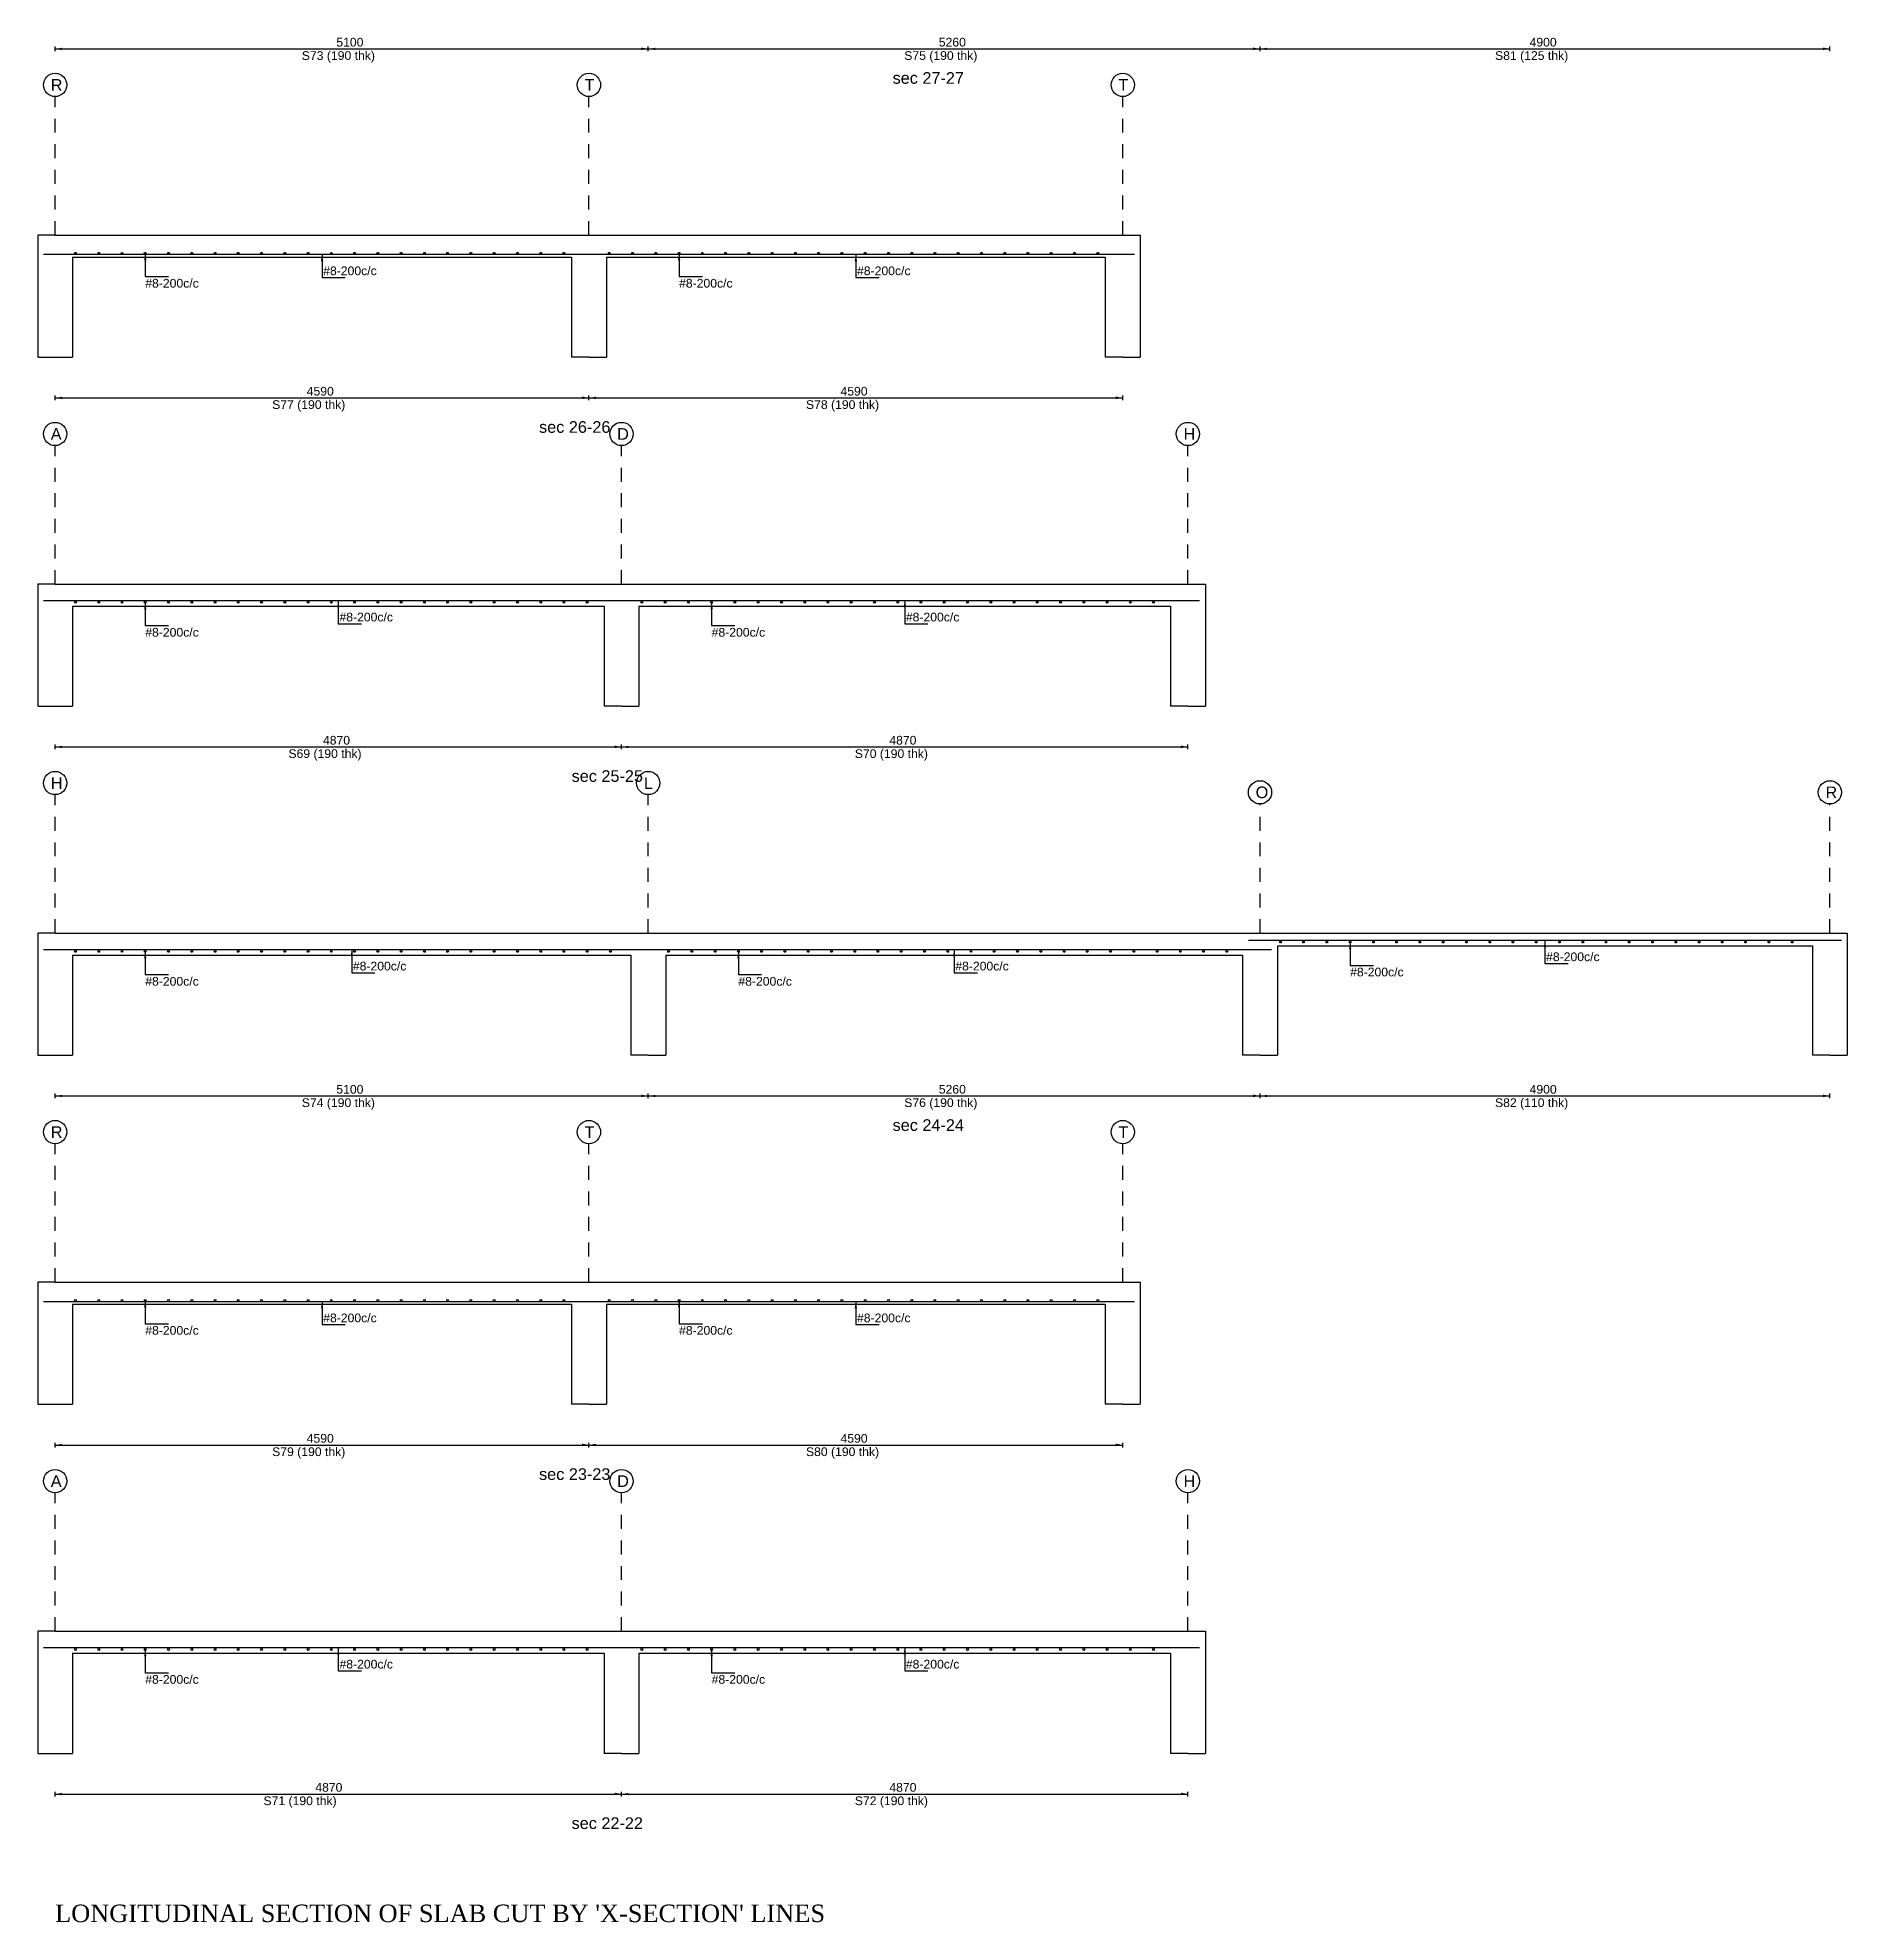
# Model space of a CAD drawing. Extents: x 0 to 119, y -5 to 121.
# Drawn here: x -0.15 to 15.41, y 60.38 to 76.58 of the extents above; entities that cross this region are included whole.
import ezdxf

# ---------------------------------------------------------------- set-up
doc = ezdxf.new("R2010")
doc.units = 0
doc.linetypes.add('ACAD_ISO02W100', pattern=[15, 12, -3])
for name, color, linetype in [('Axisline', 7, 'CONTINUOUS'), ('Axisline_Name', 1, 'CONTINUOUS'), ('Longsection', 2, 'CONTINUOUS'), ('Section_Name', 1, 'CONTINUOUS'), ('Slab_Bottom_Steel_X', 1, 'CONTINUOUS'), ('Slab_Bottom_Steel_Y', 3, 'CONTINUOUS'), ('Slab_ID', 4, 'CONTINUOUS'), ('Span_Dim', 7, 'CONTINUOUS'), ('span_line', 7, 'CONTINUOUS'), ('Title', 6, 'CONTINUOUS')]:
    doc.layers.add(name, color=color, linetype=linetype)
doc.styles.add('STRUDS_Arial', font='ARIAL.TTF', dxfattribs={"height": 0.04})
doc.styles.add('STRUDS_Georgia', font='GEORGIA.TTF', dxfattribs={"height": 0.04})

msp = doc.modelspace()

# ---------------------------------------------------------------- texts
at = {"layer": 'Axisline_Name', "style": 'STRUDS_Arial'}
for s, p in [('R', (-0.0375, 76.12)), ('T', (4.5525, 76.12)), ('T', (9.1425, 76.12)), ('A', (-0.0375, 73.12)), ('D', (4.8325, 73.12)), ('H', (9.7025, 73.12)), ('H', (-0.0375, 70.12)), ('L', (5.0625, 70.12)), ('O', (10.3225, 70.04)), ('R', (15.2225, 70.04)), ('R', (-0.0375, 67.12)), ('T', (4.5525, 67.12)), ('T', (9.1425, 67.12)), ('A', (-0.0375, 64.12)), ('D', (4.8325, 64.12)), ('H', (9.7025, 64.12))]:
    msp.add_text(s, height=0.1, dxfattribs=at).set_placement(p)
at = {"layer": 'Section_name', "style": 'STRUDS_Arial'}
for s, p in [('sec 27-27', (7.201, 76.18)), ('sec 26-26', (4.161, 73.18)), ('sec 25-25', (4.441, 70.18)), ('sec 24-24', (7.201, 67.18)), ('sec 23-23', (4.161, 64.18)), ('sec 22-22', (4.441, 61.18))]:
    msp.add_text(s, height=0.1, dxfattribs=at).set_placement(p)
at = {"layer": 'Slab_Bottom_Steel_X', "style": 'STRUDS_Arial'}
for p in [(2.305, 74.535), (6.895, 74.535), (2.445, 71.559), (7.315, 71.559), (12.82, 68.639), (2.56, 68.559), (7.74, 68.559), (2.305, 65.535), (6.895, 65.535), (2.445, 62.559), (7.315, 62.559)]:
    msp.add_text('#8-200c/c', height=0.075, dxfattribs=at).set_placement(p)
at = {"layer": 'Slab_Bottom_Steel_Y', "style": 'STRUDS_Arial'}
for p in [(0.775, 74.428), (5.365, 74.428), (0.775, 71.428), (5.645, 71.428), (11.135, 68.508), (0.775, 68.428), (5.875, 68.428), (0.775, 65.428), (5.365, 65.428), (0.775, 62.428), (5.645, 62.428)]:
    msp.add_text('#8-200c/c', height=0.075, dxfattribs=at).set_placement(p)
at = {"layer": 'Slab_ID', "style": 'STRUDS_Arial'}
for s, p in [('S73 (190 thk)', (2.121, 76.385)), ('S75 (190 thk)', (7.301, 76.385)), ('S81 (125 thk)', (12.381, 76.385)), ('S77 (190 thk)', (1.866, 73.385)), ('S78 (190 thk)', (6.456, 73.385)), ('S69 (190 thk)', (2.006, 70.385)), ('S70 (190 thk)', (6.876, 70.385)), ('S74 (190 thk)', (2.121, 67.385)), ('S76 (190 thk)', (7.301, 67.385)), ('S82 (110 thk)', (12.381, 67.385)), ('S79 (190 thk)', (1.866, 64.385)), ('S80 (190 thk)', (6.456, 64.385)), ('S71 (190 thk)', (1.7915, 61.385)), ('S72 (190 thk)', (6.876, 61.385))]:
    msp.add_text(s, height=0.075, dxfattribs=at).set_placement(p)
at = {"layer": 'Span_Dim', "style": 'STRUDS_Arial'}
for s, p in [('5100', (2.418, 76.5)), ('5260', (7.598, 76.5)), ('4900', (12.678, 76.5)), ('4590', (2.163, 73.5)), ('4590', (6.753, 73.5)), ('4870', (2.303, 70.5)), ('4870', (7.173, 70.5)), ('5100', (2.418, 67.5)), ('5260', (7.598, 67.5)), ('4900', (12.678, 67.5)), ('4590', (2.163, 64.5)), ('4590', (6.753, 64.5)), ('4870', (2.237, 61.5)), ('4870', (7.173, 61.5))]:
    msp.add_text(s, height=0.075, dxfattribs=at).set_placement(p)
at = {"layer": 'Title', "style": 'STRUDS_Georgia'}
msp.add_text("LONGITUDINAL SECTION OF SLAB CUT BY 'X-SECTION' LINES", height=0.15, dxfattribs=at).set_placement((0, 60.38))

# ---------------------------------------------------------------- linework, layer by layer
at = {"layer": 'Axisline', "linetype": 'ACAD_ISO02W100', "ltscale": 0.01}
for p, q in [((0, 74.88), (0, 76.07)), ((4.59, 74.88), (4.59, 76.07)), ((9.18, 74.88), (9.18, 76.07)), ((0, 71.88), (0, 73.07)), ((4.87, 71.88), (4.87, 73.07)), ((9.74, 71.88), (9.74, 73.07)), ((0, 68.88), (0, 70.07)), ((5.1, 68.88), (5.1, 70.07)), ((10.36, 68.88), (10.36, 69.99)), ((15.26, 68.88), (15.26, 69.99)), ((0, 65.88), (0, 67.07)), ((4.59, 65.88), (4.59, 67.07)), ((9.18, 65.88), (9.18, 67.07)), ((0, 62.88), (0, 64.07)), ((4.87, 62.88), (4.87, 64.07)), ((9.74, 62.88), (9.74, 64.07))]:
    msp.add_line(p, q, dxfattribs=at)
at = {"layer": 'Axisline'}
for centre in [(0, 76.17), (4.59, 76.17), (9.18, 76.17), (0, 73.17), (4.87, 73.17), (9.74, 73.17), (0, 70.17), (5.1, 70.17), (10.36, 70.09), (15.26, 70.09), (0, 67.17), (4.59, 67.17), (9.18, 67.17), (0, 64.17), (4.87, 64.17), (9.74, 64.17)]:
    msp.add_circle(centre, 0.1, dxfattribs=at)
at = {"layer": 'Longsection'}
for p, q in [((0, 74.88), (-0.15, 74.88)), ((-0.15, 74.88), (-0.15, 73.83)), ((0, 74.88), (4.59, 74.88)), ((4.59, 74.88), (9.18, 74.88)), ((9.18, 74.88), (9.33, 74.88)), ((9.33, 74.88), (9.33, 73.83)), ((0.15, 74.69), (4.44, 74.69)), ((0.15, 74.69), (0.15, 73.83)), ((4.44, 74.69), (4.44, 73.83)), ((4.74, 74.69), (9.03, 74.69)), ((4.74, 74.69), (4.74, 73.83)), ((9.03, 74.69), (9.03, 73.83)), ((-0.15, 73.83), (0, 73.83)), ((0, 73.83), (0.15, 73.83)), ((4.59, 73.83), (4.44, 73.83)), ((4.59, 73.83), (4.74, 73.83)), ((9.18, 73.83), (9.03, 73.83)), ((9.18, 73.83), (9.33, 73.83)), ((0, 71.88), (-0.15, 71.88)), ((-0.15, 71.88), (-0.15, 70.83)), ((0, 71.88), (4.87, 71.88)), ((4.87, 71.88), (9.74, 71.88)), ((9.74, 71.88), (9.89, 71.88)), ((9.89, 71.88), (9.89, 70.83)), ((0.15, 71.69), (4.72, 71.69)), ((0.15, 71.69), (0.15, 70.83)), ((4.72, 71.69), (4.72, 70.83)), ((5.02, 71.69), (9.59, 71.69)), ((5.02, 71.69), (5.02, 70.83)), ((9.59, 71.69), (9.59, 70.83)), ((-0.15, 70.83), (0, 70.83)), ((0, 70.83), (0.15, 70.83)), ((4.87, 70.83), (4.72, 70.83)), ((4.87, 70.83), (5.02, 70.83)), ((9.74, 70.83), (9.59, 70.83)), ((9.74, 70.83), (9.89, 70.83)), ((0, 68.88), (-0.15, 68.88)), ((-0.15, 68.88), (-0.15, 67.83)), ((0, 68.88), (5.1, 68.88)), ((5.1, 68.88), (10.36, 68.88)), ((10.36, 68.88), (15.26, 68.88)), ((15.26, 68.88), (15.41, 68.88)), ((15.41, 68.88), (15.41, 67.83)), ((0.15, 68.69), (4.95, 68.69)), ((0.15, 68.69), (0.15, 67.83)), ((4.95, 68.69), (4.95, 67.83)), ((5.25, 68.69), (10.21, 68.69)), ((5.25, 68.69), (5.25, 67.83)), ((10.21, 68.69), (10.21, 67.83)), ((10.51, 68.77), (15.11, 68.77)), ((10.51, 68.77), (10.51, 67.83)), ((15.11, 68.77), (15.11, 67.83)), ((-0.15, 67.83), (0, 67.83)), ((0, 67.83), (0.15, 67.83)), ((5.1, 67.83), (4.95, 67.83)), ((5.1, 67.83), (5.25, 67.83)), ((10.36, 67.83), (10.21, 67.83)), ((10.36, 67.83), (10.51, 67.83)), ((15.26, 67.83), (15.11, 67.83)), ((15.26, 67.83), (15.41, 67.83)), ((0, 65.88), (-0.15, 65.88)), ((-0.15, 65.88), (-0.15, 64.83)), ((0, 65.88), (4.59, 65.88)), ((4.59, 65.88), (9.18, 65.88)), ((9.18, 65.88), (9.33, 65.88)), ((9.33, 65.88), (9.33, 64.83)), ((0.15, 65.69), (4.44, 65.69)), ((0.15, 65.69), (0.15, 64.83)), ((4.44, 65.69), (4.44, 64.83)), ((4.74, 65.69), (9.03, 65.69)), ((4.74, 65.69), (4.74, 64.83)), ((9.03, 65.69), (9.03, 64.83)), ((-0.15, 64.83), (0, 64.83)), ((0, 64.83), (0.15, 64.83)), ((4.59, 64.83), (4.44, 64.83)), ((4.59, 64.83), (4.74, 64.83)), ((9.18, 64.83), (9.03, 64.83)), ((9.18, 64.83), (9.33, 64.83)), ((0, 62.88), (-0.15, 62.88)), ((-0.15, 62.88), (-0.15, 61.83)), ((0, 62.88), (4.87, 62.88)), ((4.87, 62.88), (9.74, 62.88)), ((9.74, 62.88), (9.89, 62.88)), ((9.89, 62.88), (9.89, 61.83)), ((0.15, 62.69), (4.72, 62.69)), ((0.15, 62.69), (0.15, 61.83)), ((4.72, 62.69), (4.72, 61.83)), ((5.02, 62.69), (9.59, 62.69)), ((5.02, 62.69), (5.02, 61.83)), ((9.59, 62.69), (9.59, 61.83)), ((-0.15, 61.83), (0, 61.83)), ((0, 61.83), (0.15, 61.83)), ((4.87, 61.83), (4.72, 61.83)), ((4.87, 61.83), (5.02, 61.83)), ((9.74, 61.83), (9.59, 61.83)), ((9.74, 61.83), (9.89, 61.83))]:
    msp.add_line(p, q, dxfattribs=at)
at = {"layer": 'Slab_Bottom_Steel_X'}
for p, q in [((-0.1, 74.715), (4.69, 74.715)), ((2.295, 74.715), (2.295, 74.515)), ((4.49, 74.715), (9.28, 74.715)), ((6.885, 74.715), (6.885, 74.515)), ((2.295, 74.515), (2.495, 74.515)), ((6.885, 74.515), (7.085, 74.515)), ((-0.1, 71.739), (4.97, 71.739)), ((2.435, 71.739), (2.435, 71.539)), ((4.77, 71.739), (9.84, 71.739)), ((7.305, 71.739), (7.305, 71.539)), ((2.435, 71.539), (2.635, 71.539)), ((7.305, 71.539), (7.505, 71.539)), ((-0.1, 68.739), (5.2, 68.739)), ((2.55, 68.739), (2.55, 68.539)), ((5, 68.739), (10.46, 68.739)), ((7.73, 68.739), (7.73, 68.539)), ((10.26, 68.819), (15.36, 68.819)), ((12.81, 68.819), (12.81, 68.619)), ((2.55, 68.539), (2.75, 68.539)), ((7.73, 68.539), (7.93, 68.539)), ((12.81, 68.619), (13.01, 68.619)), ((-0.1, 65.715), (4.69, 65.715)), ((2.295, 65.715), (2.295, 65.515)), ((4.49, 65.715), (9.28, 65.715)), ((6.885, 65.715), (6.885, 65.515)), ((2.295, 65.515), (2.495, 65.515)), ((6.885, 65.515), (7.085, 65.515)), ((-0.1, 62.739), (4.97, 62.739)), ((2.435, 62.739), (2.435, 62.539)), ((4.77, 62.739), (9.84, 62.739)), ((7.305, 62.739), (7.305, 62.539)), ((2.435, 62.539), (2.635, 62.539)), ((7.305, 62.539), (7.505, 62.539))]:
    msp.add_line(p, q, dxfattribs=at)
for points in [[(2.295, 74.715), (2.285, 74.655), (2.295, 74.715), (2.305, 74.655)], [(6.885, 74.715), (6.875, 74.655), (6.885, 74.715), (6.895, 74.655)], [(2.435, 71.739), (2.425, 71.679), (2.435, 71.739), (2.445, 71.679)], [(7.305, 71.739), (7.295, 71.679), (7.305, 71.739), (7.315, 71.679)], [(2.55, 68.739), (2.54, 68.679), (2.55, 68.739), (2.56, 68.679)], [(7.73, 68.739), (7.72, 68.679), (7.73, 68.739), (7.74, 68.679)], [(12.81, 68.819), (12.8, 68.759), (12.81, 68.819), (12.82, 68.759)], [(2.295, 65.715), (2.285, 65.655), (2.295, 65.715), (2.305, 65.655)], [(6.885, 65.715), (6.875, 65.655), (6.885, 65.715), (6.895, 65.655)], [(2.435, 62.739), (2.425, 62.679), (2.435, 62.739), (2.445, 62.679)], [(7.305, 62.739), (7.295, 62.679), (7.305, 62.739), (7.315, 62.679)]]:
    msp.add_solid(points, dxfattribs=at)
at = {"layer": 'Slab_Bottom_Steel_Y'}
for p, q in [((0.775, 74.723), (0.775, 74.523)), ((5.365, 74.723), (5.365, 74.523)), ((0.775, 74.523), (0.975, 74.523)), ((5.365, 74.523), (5.565, 74.523)), ((0.775, 71.723), (0.775, 71.523)), ((5.645, 71.723), (5.645, 71.523)), ((0.775, 71.523), (0.975, 71.523)), ((5.645, 71.523), (5.845, 71.523)), ((0.775, 68.723), (0.775, 68.523)), ((5.875, 68.723), (5.875, 68.523)), ((11.135, 68.803), (11.135, 68.603)), ((0.775, 68.523), (0.975, 68.523)), ((5.875, 68.523), (6.075, 68.523)), ((11.135, 68.603), (11.335, 68.603)), ((0.775, 65.723), (0.775, 65.523)), ((5.365, 65.723), (5.365, 65.523)), ((0.775, 65.523), (0.975, 65.523)), ((5.365, 65.523), (5.565, 65.523)), ((0.775, 62.723), (0.775, 62.523)), ((5.645, 62.723), (5.645, 62.523)), ((0.775, 62.523), (0.975, 62.523)), ((5.645, 62.523), (5.845, 62.523))]:
    msp.add_line(p, q, dxfattribs=at)
for centre in [(0.175, 74.723), (0.375, 74.723), (0.575, 74.723), (0.775, 74.723), (0.975, 74.723), (1.175, 74.723), (1.375, 74.723), (1.575, 74.723), (1.775, 74.723), (1.975, 74.723), (2.175, 74.723), (2.375, 74.723), (2.575, 74.723), (2.775, 74.723), (2.975, 74.723), (3.175, 74.723), (3.375, 74.723), (3.575, 74.723), (3.775, 74.723), (3.975, 74.723), (4.175, 74.723), (4.375, 74.723), (4.765, 74.723), (4.965, 74.723), (5.165, 74.723), (5.365, 74.723), (5.565, 74.723), (5.765, 74.723), (5.965, 74.723), (6.165, 74.723), (6.365, 74.723), (6.565, 74.723), (6.765, 74.723), (6.965, 74.723), (7.165, 74.723), (7.365, 74.723), (7.565, 74.723), (7.765, 74.723), (7.965, 74.723), (8.165, 74.723), (8.365, 74.723), (8.565, 74.723), (8.765, 74.723), (8.965, 74.723), (0.175, 71.723), (0.375, 71.723), (0.575, 71.723), (0.775, 71.723), (0.975, 71.723), (1.175, 71.723), (1.375, 71.723), (1.575, 71.723), (1.775, 71.723), (1.975, 71.723), (2.175, 71.723), (2.375, 71.723), (2.575, 71.723), (2.775, 71.723), (2.975, 71.723), (3.175, 71.723), (3.375, 71.723), (3.575, 71.723), (3.775, 71.723), (3.975, 71.723), (4.175, 71.723), (4.375, 71.723), (4.575, 71.723), (5.045, 71.723), (5.245, 71.723), (5.445, 71.723), (5.645, 71.723), (5.845, 71.723), (6.045, 71.723), (6.245, 71.723), (6.445, 71.723), (6.645, 71.723), (6.845, 71.723), (7.045, 71.723), (7.245, 71.723), (7.445, 71.723), (7.645, 71.723), (7.845, 71.723), (8.045, 71.723), (8.245, 71.723), (8.445, 71.723), (8.645, 71.723), (8.845, 71.723), (9.045, 71.723), (9.245, 71.723), (9.445, 71.723), (0.175, 68.723), (0.375, 68.723), (0.575, 68.723), (0.775, 68.723), (0.975, 68.723), (1.175, 68.723), (1.375, 68.723), (1.575, 68.723), (1.775, 68.723), (1.975, 68.723), (2.175, 68.723), (2.375, 68.723), (2.575, 68.723), (2.775, 68.723), (2.975, 68.723), (3.175, 68.723), (3.375, 68.723), (3.575, 68.723), (3.775, 68.723), (3.975, 68.723), (4.175, 68.723), (4.375, 68.723), (4.575, 68.723), (4.775, 68.723), (5.275, 68.723), (5.475, 68.723), (5.675, 68.723), (5.875, 68.723), (6.075, 68.723), (6.275, 68.723), (6.475, 68.723), (6.675, 68.723), (6.875, 68.723), (7.075, 68.723), (7.275, 68.723), (7.475, 68.723), (7.675, 68.723), (7.875, 68.723), (8.075, 68.723), (8.275, 68.723), (8.475, 68.723), (8.675, 68.723), (8.875, 68.723), (9.075, 68.723), (9.275, 68.723), (9.475, 68.723), (9.675, 68.723), (9.875, 68.723), (10.075, 68.723), (10.535, 68.803), (10.735, 68.803), (10.935, 68.803), (11.135, 68.803), (11.335, 68.803), (11.535, 68.803), (11.735, 68.803), (11.935, 68.803), (12.135, 68.803), (12.335, 68.803), (12.535, 68.803), (12.735, 68.803), (12.935, 68.803), (13.135, 68.803), (13.335, 68.803), (13.535, 68.803), (13.735, 68.803), (13.935, 68.803), (14.135, 68.803), (14.335, 68.803), (14.535, 68.803), (14.735, 68.803), (14.935, 68.803), (0.175, 65.723), (0.375, 65.723), (0.575, 65.723), (0.775, 65.723), (0.975, 65.723), (1.175, 65.723), (1.375, 65.723), (1.575, 65.723), (1.775, 65.723), (1.975, 65.723), (2.175, 65.723), (2.375, 65.723), (2.575, 65.723), (2.775, 65.723), (2.975, 65.723), (3.175, 65.723), (3.375, 65.723), (3.575, 65.723), (3.775, 65.723), (3.975, 65.723), (4.175, 65.723), (4.375, 65.723), (4.765, 65.723), (4.965, 65.723), (5.165, 65.723), (5.365, 65.723), (5.565, 65.723), (5.765, 65.723), (5.965, 65.723), (6.165, 65.723), (6.365, 65.723), (6.565, 65.723), (6.765, 65.723), (6.965, 65.723), (7.165, 65.723), (7.365, 65.723), (7.565, 65.723), (7.765, 65.723), (7.965, 65.723), (8.165, 65.723), (8.365, 65.723), (8.565, 65.723), (8.765, 65.723), (8.965, 65.723), (0.175, 62.723), (0.375, 62.723), (0.575, 62.723), (0.775, 62.723), (0.975, 62.723), (1.175, 62.723), (1.375, 62.723), (1.575, 62.723), (1.775, 62.723), (1.975, 62.723), (2.175, 62.723), (2.375, 62.723), (2.575, 62.723), (2.775, 62.723), (2.975, 62.723), (3.175, 62.723), (3.375, 62.723), (3.575, 62.723), (3.775, 62.723), (3.975, 62.723), (4.175, 62.723), (4.375, 62.723), (4.575, 62.723), (5.045, 62.723), (5.245, 62.723), (5.445, 62.723), (5.645, 62.723), (5.845, 62.723), (6.045, 62.723), (6.245, 62.723), (6.445, 62.723), (6.645, 62.723), (6.845, 62.723), (7.045, 62.723), (7.245, 62.723), (7.445, 62.723), (7.645, 62.723), (7.845, 62.723), (8.045, 62.723), (8.245, 62.723), (8.445, 62.723), (8.645, 62.723), (8.845, 62.723), (9.045, 62.723), (9.245, 62.723), (9.445, 62.723)]:
    msp.add_circle(centre, 0.008, dxfattribs=at)
for points in [[(0.775, 74.723), (0.765, 74.663), (0.775, 74.723), (0.785, 74.663)], [(5.365, 74.723), (5.355, 74.663), (5.365, 74.723), (5.375, 74.663)], [(0.775, 71.723), (0.765, 71.663), (0.775, 71.723), (0.785, 71.663)], [(5.645, 71.723), (5.635, 71.663), (5.645, 71.723), (5.655, 71.663)], [(0.775, 68.723), (0.765, 68.663), (0.775, 68.723), (0.785, 68.663)], [(5.875, 68.723), (5.865, 68.663), (5.875, 68.723), (5.885, 68.663)], [(11.135, 68.803), (11.125, 68.743), (11.135, 68.803), (11.145, 68.743)], [(0.775, 65.723), (0.765, 65.663), (0.775, 65.723), (0.785, 65.663)], [(5.365, 65.723), (5.355, 65.663), (5.365, 65.723), (5.375, 65.663)], [(0.775, 62.723), (0.765, 62.663), (0.775, 62.723), (0.785, 62.663)], [(5.645, 62.723), (5.635, 62.663), (5.645, 62.723), (5.655, 62.663)]]:
    msp.add_solid(points, dxfattribs=at)
at = {"layer": 'Span_Line'}
for p, q in [((0, 76.46), (0, 76.5)), ((0, 76.48), (5.1, 76.48)), ((5.1, 76.46), (5.1, 76.5)), ((5.1, 76.46), (5.1, 76.5)), ((5.1, 76.48), (10.36, 76.48)), ((10.36, 76.46), (10.36, 76.5)), ((10.36, 76.46), (10.36, 76.5)), ((10.36, 76.48), (15.26, 76.48)), ((15.26, 76.46), (15.26, 76.5)), ((0, 73.46), (0, 73.5)), ((0, 73.48), (4.59, 73.48)), ((4.59, 73.46), (4.59, 73.5)), ((4.59, 73.46), (4.59, 73.5)), ((4.59, 73.48), (9.18, 73.48)), ((9.18, 73.46), (9.18, 73.5)), ((0, 70.46), (0, 70.5)), ((0, 70.48), (4.87, 70.48)), ((4.87, 70.46), (4.87, 70.5)), ((4.87, 70.46), (4.87, 70.5)), ((4.87, 70.48), (9.74, 70.48)), ((9.74, 70.46), (9.74, 70.5)), ((0, 67.46), (0, 67.5)), ((0, 67.48), (5.1, 67.48)), ((5.1, 67.46), (5.1, 67.5)), ((5.1, 67.46), (5.1, 67.5)), ((5.1, 67.48), (10.36, 67.48)), ((10.36, 67.46), (10.36, 67.5)), ((10.36, 67.46), (10.36, 67.5)), ((10.36, 67.48), (15.26, 67.48)), ((15.26, 67.46), (15.26, 67.5)), ((0, 64.46), (0, 64.5)), ((0, 64.48), (4.59, 64.48)), ((4.59, 64.46), (4.59, 64.5)), ((4.59, 64.46), (4.59, 64.5)), ((4.59, 64.48), (9.18, 64.48)), ((9.18, 64.46), (9.18, 64.5)), ((0, 61.46), (0, 61.5)), ((0, 61.48), (4.87, 61.48)), ((4.87, 61.46), (4.87, 61.5)), ((4.87, 61.46), (4.87, 61.5)), ((4.87, 61.48), (9.74, 61.48)), ((9.74, 61.46), (9.74, 61.5))]:
    msp.add_line(p, q, dxfattribs=at)
for points in [[(0, 76.48), (0.06, 76.49), (0, 76.48), (0.06, 76.47)], [(5.1, 76.48), (5.04, 76.492), (5.1, 76.48), (5.04, 76.47)], [(5.1, 76.48), (5.16, 76.49), (5.1, 76.48), (5.16, 76.47)], [(10.36, 76.48), (10.3, 76.492), (10.36, 76.48), (10.3, 76.47)], [(10.36, 76.48), (10.42, 76.49), (10.36, 76.48), (10.42, 76.47)], [(15.26, 76.48), (15.2, 76.492), (15.26, 76.48), (15.2, 76.47)], [(0, 73.48), (0.06, 73.49), (0, 73.48), (0.06, 73.47)], [(4.59, 73.48), (4.53, 73.492), (4.59, 73.48), (4.53, 73.47)], [(4.59, 73.48), (4.65, 73.49), (4.59, 73.48), (4.65, 73.47)], [(9.18, 73.48), (9.12, 73.492), (9.18, 73.48), (9.12, 73.47)], [(0, 70.48), (0.06, 70.49), (0, 70.48), (0.06, 70.47)], [(4.87, 70.48), (4.81, 70.492), (4.87, 70.48), (4.81, 70.47)], [(4.87, 70.48), (4.93, 70.49), (4.87, 70.48), (4.93, 70.47)], [(9.74, 70.48), (9.68, 70.492), (9.74, 70.48), (9.68, 70.47)], [(0, 67.48), (0.06, 67.49), (0, 67.48), (0.06, 67.47)], [(5.1, 67.48), (5.04, 67.492), (5.1, 67.48), (5.04, 67.47)], [(5.1, 67.48), (5.16, 67.49), (5.1, 67.48), (5.16, 67.47)], [(10.36, 67.48), (10.3, 67.492), (10.36, 67.48), (10.3, 67.47)], [(10.36, 67.48), (10.42, 67.49), (10.36, 67.48), (10.42, 67.47)], [(15.26, 67.48), (15.2, 67.492), (15.26, 67.48), (15.2, 67.47)], [(0, 64.48), (0.06, 64.49), (0, 64.48), (0.06, 64.47)], [(4.59, 64.48), (4.53, 64.492), (4.59, 64.48), (4.53, 64.47)], [(4.59, 64.48), (4.65, 64.49), (4.59, 64.48), (4.65, 64.47)], [(9.18, 64.48), (9.12, 64.492), (9.18, 64.48), (9.12, 64.47)], [(0, 61.48), (0.06, 61.49), (0, 61.48), (0.06, 61.47)], [(4.87, 61.48), (4.81, 61.492), (4.87, 61.48), (4.81, 61.47)], [(4.87, 61.48), (4.93, 61.49), (4.87, 61.48), (4.93, 61.47)], [(9.74, 61.48), (9.68, 61.492), (9.74, 61.48), (9.68, 61.47)]]:
    msp.add_solid(points, dxfattribs=at)

msp.set_redraw_order([(e.dxf.handle, doc.entitydb.next_handle()) for e in msp.query("TEXT MTEXT ATTDEF DIMENSION ARC_DIMENSION")])  # texts and dimensions are drawn at this point

doc.saveas('drawing.dxf')
